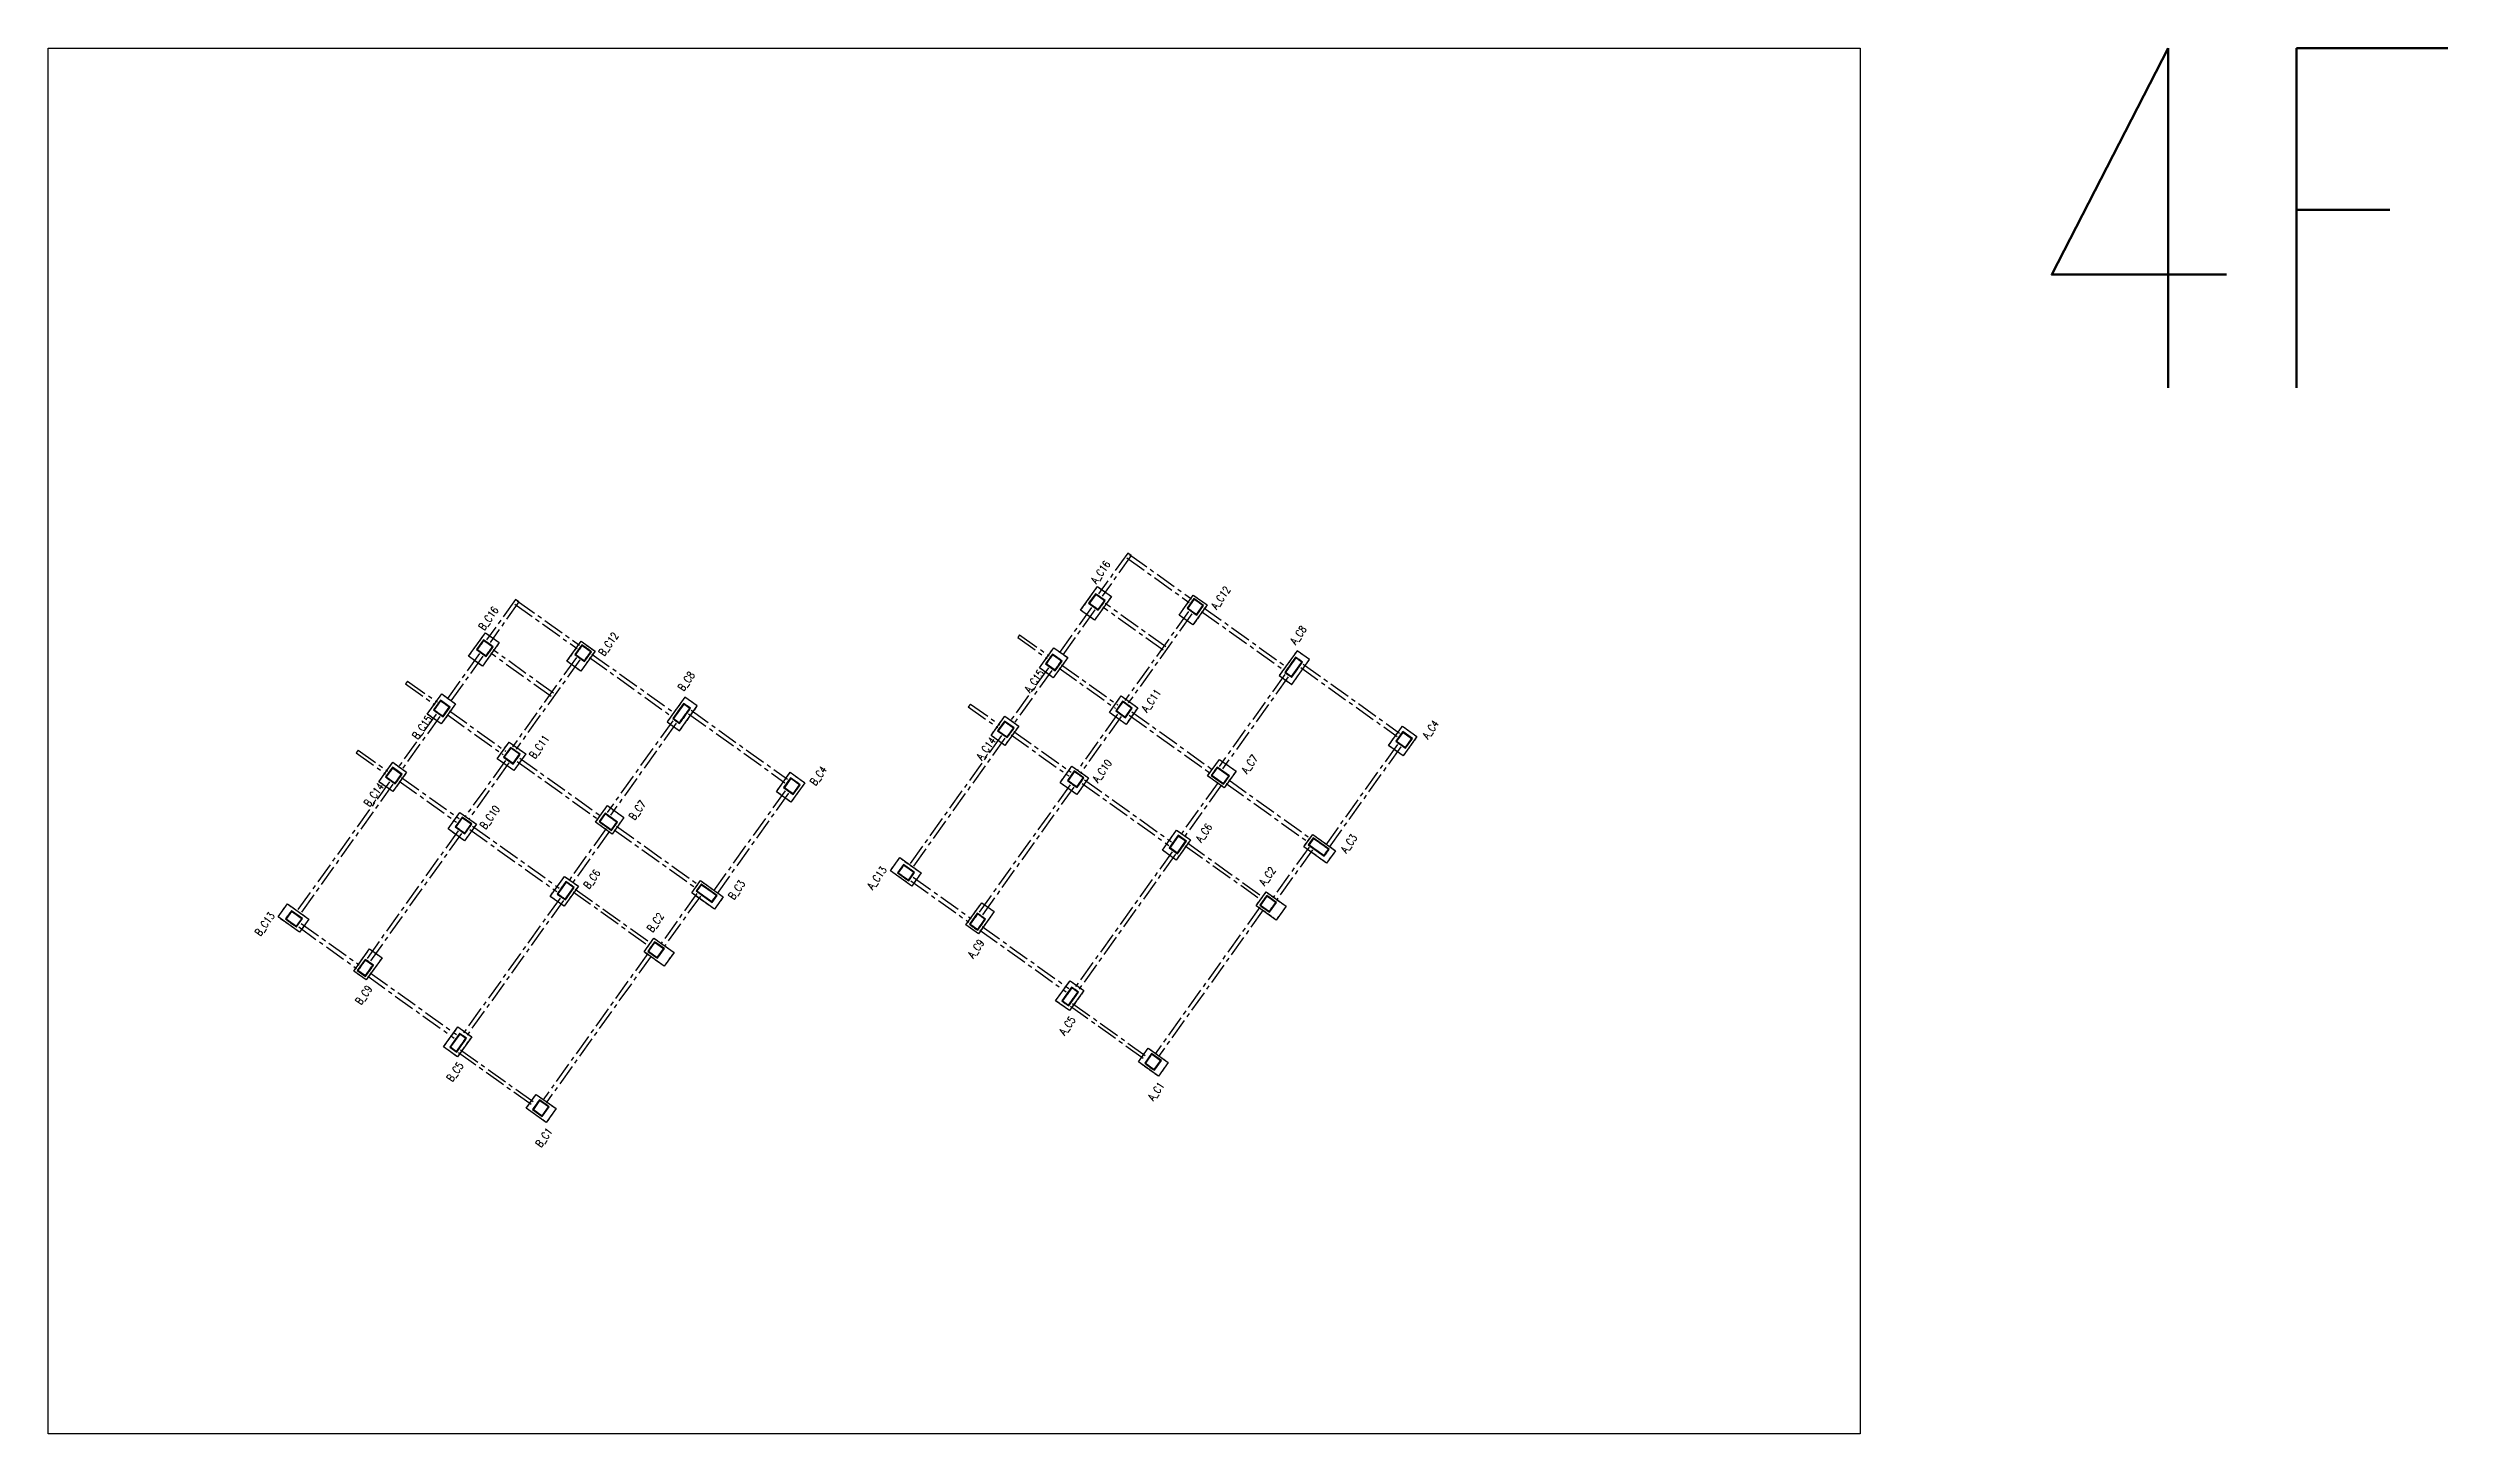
# Model space of a CAD drawing. Header units: millimetres. Extents: x 50002 to 69886, y 27475 to 200427.
# Drawn here: x 50002 to 64126, y 64097 to 72252 of the extents above; entities that cross this region are included whole.
import ezdxf
from ezdxf.enums import TextEntityAlignment as Align

# ---------------------------------------------------------------- set-up
doc = ezdxf.new("R2010")
doc.units = ezdxf.units.MM
doc.header["$LTSCALE"] = 100
doc.header["$MEASUREMENT"] = 0
doc.linetypes.add('CENTER', pattern=[2, 1.25, -0.25, 0.25, -0.25])
doc.linetypes.add('HIDDEN', pattern=[0.375, 0.25, -0.125])
for name, color, linetype in [('TC-COLUMN', 1, 'Continuous'), ('TC-TC', 4, 'Continuous'), ('TC-虛柱', 4, 'HIDDEN'), ('TC-虛鋼柱', 4, 'HIDDEN'), ('TC-鋼柱', 11, 'Continuous')]:
    doc.layers.add(name, color=color, linetype=linetype)
doc.layers.add('TC-鋼粱(隱藏)', color=183, linetype='CENTER', plot=False)
doc.styles.get("Standard").update_dxf_attribs({"font": 'txt.shx', "width": 0.8, "bigfont": 'ae.shx'})

msp = doc.modelspace()

# ---------------------------------------------------------------- texts
at = {"layer": 'Defpoints', "color": 2, "width": 0.8}
msp.add_text('4F', height=2000, rotation=360, dxfattribs=at).set_placement((61589, 72252), align=Align.TOP_LEFT)
at = {"layer": 'TC-TC', "width": 0.8}
for s, p in [('A_C16', (56196, 69168)), ('A_C12', (56903, 69017)), ('B_C16', (52594, 68896)), ('B_C12', (53300, 68745)), ('A_C8', (57360, 68798)), ('B_C8', (53758, 68526)), ('A_C15', (55806, 68527)), ('A_C11', (56494, 68412)), ('B_C15', (52203, 68255)), ('A_C4', (58138, 68242)), ('B_C11', (52892, 68140)), ('A_C14', (55522, 68130)), ('A_C7', (57073, 68038)), ('B_C4', (54535, 67970)), ('A_C10', (56205, 67998)), ('B_C14', (51919, 67858)), ('B_C7', (53470, 67767)), ('B_C10', (52602, 67726)), ('A_C6', (56804, 67634)), ('A_C3', (57658, 67571)), ('B_C6', (53202, 67362)), ('A_C13', (54880, 67369)), ('A_C2', (57178, 67379)), ('B_C3', (54055, 67299)), ('B_C13', (51277, 67097)), ('B_C2', (53576, 67107)), ('A_C9', (55463, 66952)), ('B_C9', (51860, 66680)), ('A_C5', (56000, 66499)), ('B_C5', (52397, 66228)), ('A_C1', (56523, 66113)), ('B_C1', (52920, 65841))]:
    msp.add_text(s, height=45, rotation=54.44, dxfattribs=at).set_placement(p, align=Align.MIDDLE_CENTER)

# ---------------------------------------------------------------- linework, layer by layer
at = {"layer": 'Defpoints'}
msp.add_lwpolyline([(50002, 72252), (60666, 72252), (60666, 64097), (50002, 64097)], close=True, dxfattribs=at)
at = {"layer": 'TC-COLUMN'}
for points in [[(56260, 69025), (56161, 68886), (56079, 68944), (56178, 69083)], [(56658, 68915), (56742, 69033), (56824, 68975), (56740, 68857)], [(52477, 68673), (52576, 68811), (52657, 68753), (52558, 68614)], [(53056, 68644), (53140, 68761), (53221, 68703), (53137, 68585)], [(55837, 68605), (55921, 68723), (56003, 68665), (55918, 68547)], [(57248, 68559), (57321, 68506), (57426, 68653), (57353, 68705)], [(52234, 68333), (52319, 68451), (52400, 68393), (52316, 68275)], [(53645, 68287), (53719, 68234), (53823, 68381), (53750, 68433)], [(56318, 68440), (56415, 68370), (56346, 68272), (56248, 68342)], [(55552, 68207), (55633, 68321), (55715, 68262), (55633, 68148)], [(57891, 68148), (57973, 68262), (58058, 68200), (57977, 68087)], [(52715, 68168), (52813, 68098), (52743, 68000), (52646, 68070)], [(51949, 67935), (52031, 68049), (52112, 67990), (52031, 67877)], [(54289, 67876), (54370, 67990), (54456, 67929), (54374, 67815)], [(56028, 68026), (56125, 67957), (56056, 67859), (55958, 67929)], [(56896, 68066), (56994, 67997), (56924, 67899), (56826, 67969)], [(52425, 67754), (52523, 67685), (52453, 67587), (52356, 67657)], [(53294, 67794), (53391, 67725), (53321, 67627), (53224, 67697)], [(56560, 67532), (56644, 67650), (56725, 67592), (56641, 67474)], [(57392, 67552), (57445, 67625), (57579, 67529), (57526, 67456)], [(52957, 67260), (53042, 67378), (53123, 67320), (53039, 67202)], [(55085, 67321), (54959, 67411), (55014, 67488), (55140, 67398)], [(53790, 67280), (53842, 67353), (53976, 67257), (53924, 67184)], [(57230, 67121), (57112, 67205), (57171, 67286), (57288, 67202)], [(51482, 67049), (51356, 67139), (51411, 67216), (51537, 67126)], [(55497, 67223), (55570, 67171), (55477, 67040), (55404, 67093)], [(53628, 66849), (53510, 66933), (53568, 67014), (53686, 66930)], [(51894, 66951), (51968, 66899), (51874, 66769), (51801, 66821)], [(55932, 66646), (56017, 66764), (56098, 66706), (56014, 66588)], [(52330, 66374), (52414, 66492), (52495, 66434), (52411, 66316)], [(56537, 66202), (56419, 66286), (56477, 66367), (56595, 66283)], [(52934, 65930), (52816, 66014), (52874, 66095), (52992, 66011)]]:
    msp.add_lwpolyline(points, close=True, dxfattribs=at)
at = {"layer": 'TC-虛柱'}
for points in [[(56260, 69025), (56161, 68886), (56079, 68944), (56178, 69083)], [(56658, 68915), (56742, 69033), (56824, 68975), (56740, 68857)], [(52477, 68673), (52576, 68811), (52657, 68753), (52558, 68614)], [(53056, 68644), (53140, 68761), (53221, 68703), (53137, 68585)], [(55837, 68605), (55921, 68723), (56003, 68665), (55918, 68547)], [(57248, 68559), (57321, 68506), (57426, 68653), (57353, 68705)], [(52234, 68333), (52319, 68451), (52400, 68393), (52316, 68275)], [(53645, 68287), (53719, 68234), (53823, 68381), (53750, 68433)], [(56318, 68440), (56415, 68370), (56346, 68272), (56248, 68342)], [(55552, 68207), (55633, 68321), (55715, 68262), (55633, 68148)], [(57891, 68148), (57973, 68262), (58058, 68200), (57977, 68087)], [(52715, 68168), (52813, 68098), (52743, 68000), (52646, 68070)], [(51949, 67935), (52031, 68049), (52112, 67990), (52031, 67877)], [(54289, 67876), (54370, 67990), (54456, 67929), (54374, 67815)], [(56028, 68026), (56125, 67957), (56056, 67859), (55958, 67929)], [(56896, 68066), (56994, 67997), (56924, 67899), (56826, 67969)], [(52425, 67754), (52523, 67685), (52453, 67587), (52356, 67657)], [(53294, 67794), (53391, 67725), (53321, 67627), (53224, 67697)], [(56560, 67532), (56644, 67650), (56725, 67592), (56641, 67474)], [(57392, 67552), (57445, 67625), (57579, 67529), (57526, 67456)], [(52957, 67260), (53042, 67378), (53123, 67320), (53039, 67202)], [(55085, 67321), (54959, 67411), (55014, 67488), (55140, 67398)], [(53790, 67280), (53842, 67353), (53976, 67257), (53924, 67184)], [(57230, 67121), (57112, 67205), (57171, 67286), (57288, 67202)], [(51482, 67049), (51356, 67139), (51411, 67216), (51537, 67126)], [(55497, 67223), (55570, 67171), (55477, 67040), (55404, 67093)], [(53628, 66849), (53510, 66933), (53568, 67014), (53686, 66930)], [(51894, 66951), (51968, 66899), (51874, 66769), (51801, 66821)], [(55932, 66646), (56017, 66764), (56098, 66706), (56014, 66588)], [(52330, 66374), (52414, 66492), (52495, 66434), (52411, 66316)], [(56537, 66202), (56419, 66286), (56477, 66367), (56595, 66283)], [(52934, 65930), (52816, 66014), (52874, 66095), (52992, 66011)]]:
    msp.add_lwpolyline(points, close=True, dxfattribs=at)
at = {"layer": 'TC-虛鋼柱'}
for points in [[(56183, 68944), (56224, 69001), (56167, 69041), (56126, 68985)], [(56183, 68948), (56220, 69000), (56168, 69037), (56131, 68985)], [(56762, 68915), (56803, 68972), (56746, 69012), (56705, 68956)], [(56761, 68919), (56799, 68971), (56747, 69008), (56709, 68956)], [(52581, 68672), (52622, 68729), (52565, 68770), (52524, 68713)], [(52580, 68676), (52617, 68728), (52565, 68765), (52528, 68713)], [(53160, 68643), (53200, 68700), (53144, 68741), (53103, 68684)], [(53159, 68647), (53196, 68699), (53144, 68736), (53107, 68684)], [(55929, 68588), (55970, 68645), (55913, 68686), (55872, 68629)], [(55929, 68593), (55966, 68645), (55914, 68682), (55877, 68630)], [(57385, 68639), (57344, 68668), (57280, 68578), (57321, 68549)], [(57381, 68638), (57345, 68664), (57285, 68579), (57320, 68553)], [(52327, 68317), (52368, 68373), (52311, 68414), (52270, 68357)], [(52326, 68321), (52363, 68373), (52311, 68410), (52274, 68358)], [(53783, 68367), (53742, 68396), (53678, 68306), (53719, 68277)], [(53778, 68366), (53743, 68392), (53682, 68307), (53718, 68282)], [(56343, 68311), (56383, 68368), (56326, 68409), (56286, 68352)], [(56342, 68315), (56379, 68367), (56327, 68405), (56290, 68353)], [(55647, 68194), (55688, 68251), (55631, 68291), (55590, 68235)], [(55647, 68198), (55684, 68250), (55632, 68287), (55594, 68235)], [(57991, 68132), (58032, 68189), (57975, 68230), (57934, 68173)], [(57990, 68136), (58027, 68188), (57975, 68225), (57938, 68173)], [(52740, 68039), (52781, 68096), (52724, 68137), (52683, 68080)], [(52740, 68043), (52777, 68096), (52725, 68133), (52687, 68081)], [(52045, 67922), (52086, 67979), (52029, 68020), (51988, 67963)], [(52044, 67926), (52081, 67978), (52029, 68015), (51992, 67963)], [(54388, 67860), (54429, 67917), (54372, 67958), (54331, 67901)], [(54388, 67864), (54425, 67916), (54373, 67954), (54336, 67901)], [(56058, 67900), (56098, 67957), (56041, 67998), (56001, 67941)], [(56057, 67905), (56094, 67957), (56042, 67994), (56005, 67942)], [(56920, 67920), (56955, 67969), (56882, 68021), (56847, 67972)], [(56920, 67924), (56951, 67968), (56883, 68017), (56851, 67973)], [(52455, 67629), (52496, 67686), (52439, 67726), (52398, 67669)], [(52455, 67633), (52492, 67685), (52440, 67722), (52402, 67670)], [(53318, 67648), (53353, 67697), (53280, 67749), (53245, 67700)], [(53317, 67652), (53349, 67696), (53280, 67745), (53249, 67701)], [(56649, 67511), (56702, 67585), (56653, 67620), (56600, 67546)], [(56649, 67516), (56697, 67584), (56653, 67615), (56605, 67547)], [(57513, 67497), (57542, 67537), (57448, 67604), (57419, 67564)], [(57512, 67501), (57537, 67537), (57449, 67600), (57423, 67564)], [(55067, 67352), (55102, 67401), (55037, 67447), (55002, 67398)], [(55066, 67356), (55098, 67400), (55037, 67443), (55006, 67399)], [(53047, 67240), (53099, 67313), (53050, 67348), (52998, 67274)], [(53046, 67244), (53095, 67312), (53051, 67343), (53002, 67275)], [(53910, 67225), (53939, 67266), (53846, 67332), (53817, 67292)], [(53909, 67229), (53935, 67265), (53846, 67328), (53821, 67292)], [(57190, 67168), (57231, 67225), (57174, 67265), (57133, 67208)], [(57190, 67172), (57227, 67224), (57175, 67261), (57137, 67209)], [(51464, 67080), (51499, 67129), (51434, 67175), (51399, 67127)], [(51464, 67084), (51495, 67128), (51435, 67171), (51404, 67127)], [(55473, 67061), (55520, 67126), (55471, 67161), (55425, 67096)], [(55473, 67066), (55516, 67126), (55472, 67157), (55429, 67097)], [(53588, 66896), (53629, 66953), (53572, 66993), (53531, 66936)], [(53587, 66900), (53624, 66952), (53572, 66989), (53535, 66937)], [(51871, 66789), (51918, 66855), (51869, 66889), (51822, 66824)], [(51870, 66794), (51913, 66854), (51869, 66885), (51826, 66825)], [(56009, 66616), (56067, 66697), (56026, 66726), (55968, 66645)], [(56008, 66620), (56063, 66696), (56027, 66722), (55972, 66645)], [(52407, 66344), (52465, 66425), (52424, 66454), (52366, 66373)], [(52406, 66348), (52460, 66424), (52425, 66450), (52370, 66374)], [(56513, 66237), (56554, 66294), (56497, 66335), (56456, 66278)], [(56512, 66241), (56549, 66293), (56497, 66331), (56460, 66279)], [(52910, 65965), (52951, 66022), (52894, 66063), (52853, 66006)], [(52910, 65969), (52947, 66021), (52895, 66059), (52858, 66007)]]:
    msp.add_lwpolyline(points, close=True, dxfattribs=at)
at = {"layer": 'TC-鋼柱'}
for points in [[(56183, 68944), (56224, 69001), (56167, 69041), (56126, 68985)], [(56183, 68948), (56220, 69000), (56168, 69037), (56131, 68985)], [(56762, 68915), (56803, 68972), (56746, 69012), (56705, 68956)], [(56761, 68919), (56799, 68971), (56747, 69008), (56709, 68956)], [(52581, 68672), (52622, 68729), (52565, 68770), (52524, 68713)], [(52580, 68676), (52617, 68728), (52565, 68765), (52528, 68713)], [(53160, 68643), (53200, 68700), (53144, 68741), (53103, 68684)], [(53159, 68647), (53196, 68699), (53144, 68736), (53107, 68684)], [(55929, 68588), (55970, 68645), (55913, 68686), (55872, 68629)], [(55929, 68593), (55966, 68645), (55914, 68682), (55877, 68630)], [(57385, 68639), (57344, 68668), (57280, 68578), (57321, 68549)], [(57381, 68638), (57345, 68664), (57285, 68579), (57320, 68553)], [(52327, 68317), (52368, 68373), (52311, 68414), (52270, 68357)], [(52326, 68321), (52363, 68373), (52311, 68410), (52274, 68358)], [(53783, 68367), (53742, 68396), (53678, 68306), (53719, 68277)], [(53778, 68366), (53743, 68392), (53682, 68307), (53718, 68282)], [(56343, 68311), (56383, 68368), (56326, 68409), (56286, 68352)], [(56342, 68315), (56379, 68367), (56327, 68405), (56290, 68353)], [(55647, 68194), (55688, 68251), (55631, 68291), (55590, 68235)], [(55647, 68198), (55684, 68250), (55632, 68287), (55594, 68235)], [(57991, 68132), (58032, 68189), (57975, 68230), (57934, 68173)], [(57990, 68136), (58027, 68188), (57975, 68225), (57938, 68173)], [(52740, 68039), (52781, 68096), (52724, 68137), (52683, 68080)], [(52740, 68043), (52777, 68096), (52725, 68133), (52687, 68081)], [(52045, 67922), (52086, 67979), (52029, 68020), (51988, 67963)], [(52044, 67926), (52081, 67978), (52029, 68015), (51992, 67963)], [(54388, 67860), (54429, 67917), (54372, 67958), (54331, 67901)], [(54388, 67864), (54425, 67916), (54373, 67954), (54336, 67901)], [(56058, 67900), (56098, 67957), (56041, 67998), (56001, 67941)], [(56057, 67905), (56094, 67957), (56042, 67994), (56005, 67942)], [(56920, 67920), (56955, 67969), (56882, 68021), (56847, 67972)], [(56920, 67924), (56951, 67968), (56883, 68017), (56851, 67973)], [(52455, 67629), (52496, 67686), (52439, 67726), (52398, 67669)], [(52455, 67633), (52492, 67685), (52440, 67722), (52402, 67670)], [(53318, 67648), (53353, 67697), (53280, 67749), (53245, 67700)], [(53317, 67652), (53349, 67696), (53280, 67745), (53249, 67701)], [(56649, 67511), (56702, 67585), (56653, 67620), (56600, 67546)], [(56649, 67516), (56697, 67584), (56653, 67615), (56605, 67547)], [(57513, 67497), (57542, 67537), (57448, 67604), (57419, 67564)], [(57512, 67501), (57537, 67537), (57449, 67600), (57423, 67564)], [(55067, 67352), (55102, 67401), (55037, 67447), (55002, 67398)], [(55066, 67356), (55098, 67400), (55037, 67443), (55006, 67399)], [(53047, 67240), (53099, 67313), (53050, 67348), (52998, 67274)], [(53046, 67244), (53095, 67312), (53051, 67343), (53002, 67275)], [(53910, 67225), (53939, 67266), (53846, 67332), (53817, 67292)], [(53909, 67229), (53935, 67265), (53846, 67328), (53821, 67292)], [(57190, 67168), (57231, 67225), (57174, 67265), (57133, 67208)], [(57190, 67172), (57227, 67224), (57175, 67261), (57137, 67209)], [(51464, 67080), (51499, 67129), (51434, 67175), (51399, 67127)], [(51464, 67084), (51495, 67128), (51435, 67171), (51404, 67127)], [(55473, 67061), (55520, 67126), (55471, 67161), (55425, 67096)], [(55473, 67066), (55516, 67126), (55472, 67157), (55429, 67097)], [(53588, 66896), (53629, 66953), (53572, 66993), (53531, 66936)], [(53587, 66900), (53624, 66952), (53572, 66989), (53535, 66937)], [(51871, 66789), (51918, 66855), (51869, 66889), (51822, 66824)], [(51870, 66794), (51913, 66854), (51869, 66885), (51826, 66825)], [(56009, 66616), (56067, 66697), (56026, 66726), (55968, 66645)], [(56008, 66620), (56063, 66696), (56027, 66722), (55972, 66645)], [(52407, 66344), (52465, 66425), (52424, 66454), (52366, 66373)], [(52406, 66348), (52460, 66424), (52425, 66450), (52370, 66374)], [(56513, 66237), (56554, 66294), (56497, 66335), (56456, 66278)], [(56512, 66241), (56549, 66293), (56497, 66331), (56460, 66279)], [(52910, 65965), (52951, 66022), (52894, 66063), (52853, 66006)], [(52910, 65969), (52947, 66021), (52895, 66059), (52858, 66007)]]:
    msp.add_lwpolyline(points, close=True, dxfattribs=at)
at = {"layer": 'TC-鋼粱(隱藏)'}
for p, q in [((56356, 69279), (56185, 69041)), ((56376, 69265), (56206, 69026)), ((56351, 69252), (56717, 68990)), ((56376, 69265), (56356, 69279)), ((56366, 69272), (56732, 69010)), ((52753, 69007), (52583, 68769)), ((52773, 68993), (52603, 68754)), ((52749, 68980), (53115, 68718)), ((52773, 68993), (52753, 69007)), ((52763, 69000), (53130, 68738)), ((56143, 68960), (55941, 68678)), ((56163, 68946), (55962, 68664)), ((56565, 68708), (56209, 68962)), ((56580, 68728), (56224, 68983)), ((56714, 68937), (56339, 68412)), ((56791, 68937), (57277, 68590)), ((56805, 68958), (57291, 68610)), ((55720, 68799), (55709, 68783)), ((55720, 68799), (55893, 68676)), ((56734, 68923), (56359, 68398)), ((52541, 68689), (52339, 68406)), ((52561, 68674), (52359, 68392)), ((52963, 68436), (52607, 68691)), ((52977, 68456), (52621, 68711)), ((53111, 68665), (52736, 68141)), ((53132, 68651), (52756, 68126)), ((53188, 68666), (53674, 68318)), ((53203, 68686), (53689, 68339)), ((55709, 68783), (55882, 68659)), ((52118, 68527), (52106, 68511)), ((52106, 68511), (52279, 68387)), ((52118, 68527), (52291, 68404)), ((55889, 68605), (55659, 68284)), ((55909, 68590), (55680, 68269)), ((55952, 68603), (56284, 68366)), ((55967, 68623), (56298, 68386)), ((57281, 68566), (56894, 68025)), ((57301, 68551), (56914, 68010)), ((57374, 68606), (57942, 68201)), ((57389, 68627), (57956, 68221)), ((55430, 68392), (55418, 68376)), ((55418, 68376), (55591, 68253)), ((55430, 68392), (55603, 68269)), ((52287, 68333), (52057, 68012)), ((52307, 68319), (52077, 67997)), ((52350, 68331), (52681, 68094)), ((52364, 68351), (52696, 68114)), ((53678, 68294), (53292, 67753)), ((53699, 68279), (53312, 67738)), ((53772, 68335), (54339, 67929)), ((53786, 68355), (54354, 67949)), ((55686, 68231), (56023, 67990)), ((56296, 68332), (56058, 67999)), ((56317, 68318), (56078, 67984)), ((56365, 68326), (56843, 67984)), ((56380, 68346), (56858, 68004)), ((51827, 68121), (51816, 68104)), ((51816, 68104), (51988, 67981)), ((51827, 68121), (52000, 67997)), ((55613, 68206), (55065, 67439)), ((55633, 68191), (55085, 67425)), ((55671, 68210), (56009, 67969)), ((57943, 68154), (57521, 67564)), ((57963, 68140), (57541, 67550)), ((52083, 67959), (52421, 67718)), ((52694, 68060), (52455, 67727)), ((52714, 68046), (52476, 67712)), ((52763, 68054), (53241, 67712)), ((52778, 68074), (53255, 67733)), ((56102, 67946), (56613, 67581)), ((56951, 67945), (57433, 67600)), ((52011, 67934), (51462, 67168)), ((52031, 67920), (51483, 67153)), ((52069, 67938), (52406, 67697)), ((54340, 67882), (53919, 67293)), ((54360, 67868), (53939, 67278)), ((56017, 67917), (55481, 67167)), ((56038, 67902), (55501, 67152)), ((56088, 67925), (56598, 67560)), ((56888, 67931), (56667, 67622)), ((56908, 67916), (56687, 67607)), ((56936, 67924), (57418, 67580)), ((52500, 67674), (53010, 67309)), ((53286, 67659), (53065, 67350)), ((53348, 67673), (53830, 67328)), ((52415, 67645), (51879, 66895)), ((52435, 67631), (51899, 66880)), ((52485, 67653), (52996, 67288)), ((53306, 67644), (53085, 67335)), ((53334, 67652), (53816, 67308)), ((56617, 67522), (56046, 66724)), ((56695, 67558), (57143, 67239)), ((56707, 67575), (57154, 67255)), ((57423, 67549), (57210, 67252)), ((57443, 67534), (57231, 67237)), ((56637, 67508), (56067, 66710)), ((53015, 67250), (52444, 66452)), ((53035, 67236), (52464, 66438)), ((53093, 67287), (53540, 66967)), ((53104, 67303), (53552, 66983)), ((53820, 67277), (53608, 66980)), ((53841, 67262), (53628, 66965)), ((55079, 67352), (55421, 67108)), ((55094, 67373), (55435, 67129)), ((51492, 67101), (51833, 66857)), ((57134, 67196), (56517, 66333)), ((57154, 67181), (56537, 66318)), ((51477, 67080), (51818, 66836)), ((55486, 67062), (55994, 66698)), ((55500, 67082), (56009, 66719)), ((53531, 66924), (52914, 66061)), ((53551, 66909), (52934, 66046)), ((51883, 66790), (52392, 66426)), ((51898, 66810), (52406, 66447)), ((56020, 66614), (56459, 66300)), ((56032, 66630), (56471, 66316)), ((52418, 66342), (52857, 66028)), ((52429, 66358), (52869, 66044))]:
    msp.add_line(p, q, dxfattribs=at)

msp.set_redraw_order([(e.dxf.handle, doc.entitydb.next_handle()) for e in msp.query("TEXT MTEXT ATTDEF DIMENSION ARC_DIMENSION")])  # texts and dimensions are drawn at this point

doc.saveas('drawing.dxf')
